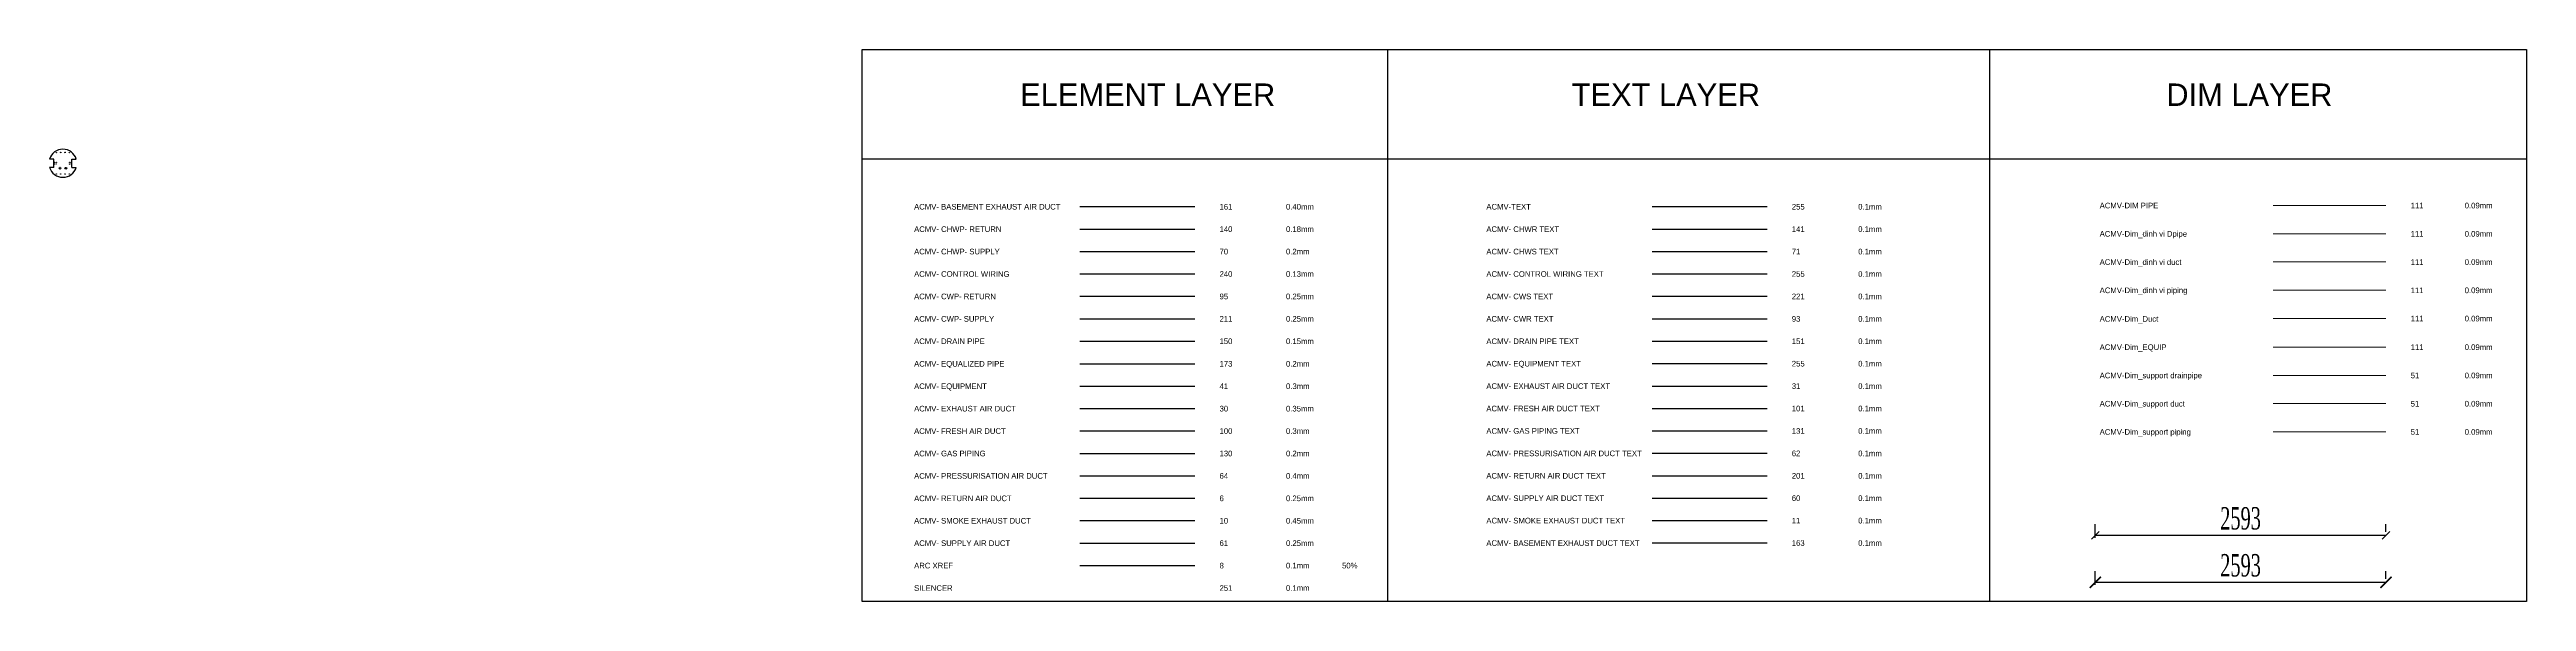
# Model space of a CAD drawing. Header units: centimetres. Extents: x -646 to 21450, y -3979 to 944.
import ezdxf

# ---------------------------------------------------------------- set-up
doc = ezdxf.new("R2010")
doc.units = ezdxf.units.CM
doc.header["$MEASUREMENT"] = 0
doc.layers.get('0').update_dxf_attribs({"linetype": 'CONTINUOUS'})
doc.layers.get('Defpoints').update_dxf_attribs({"linetype": 'CONTINUOUS'})
for name, color, linetype in [('ACMV- BASEMENT EXHAUST AIR DUCT', 161, 'CONTINUOUS'), ('ACMV- BASEMENT EXHAUST AIR DUCT TEXT', 163, 'CONTINUOUS'), ('ACMV- CHWR', 140, 'CONTINUOUS'), ('ACMV- CHWR TEXT', 141, 'CONTINUOUS'), ('ACMV- CHWS', 70, 'CONTINUOUS'), ('ACMV- CHWS TEXT', 71, 'CONTINUOUS'), ('ACMV- CONTROL WIRING', 240, 'CONTINUOUS'), ('ACMV- CONTROL WIRING TEXT', 255, 'CONTINUOUS'), ('ACMV- CWR', 95, 'CONTINUOUS'), ('ACMV- CWR TEXT', 93, 'CONTINUOUS'), ('ACMV- CWS', 211, 'CONTINUOUS'), ('ACMV- CWS TEXT', 221, 'CONTINUOUS'), ('ACMV- DRAIN PIPE', 150, 'CONTINUOUS'), ('ACMV- DRAIN PIPE TEXT', 151, 'CONTINUOUS'), ('ACMV- EQUALIZED PIPE', 173, 'CONTINUOUS'), ('ACMV- EQUIPMENT', 41, 'CONTINUOUS'), ('ACMV- EQUIPMENT TEXT', 255, 'CONTINUOUS'), ('ACMV- EXHAUST AIR DUCT', 30, 'CONTINUOUS'), ('ACMV- EXHAUST AIR DUCT TEXT', 31, 'CONTINUOUS'), ('ACMV- FRESH AIR DUCT', 100, 'CONTINUOUS'), ('ACMV- FRESH AIR DUCT TEXT', 101, 'CONTINUOUS'), ('ACMV- GAS PIPING', 130, 'CONTINUOUS'), ('ACMV- GAS PIPING TEXT', 131, 'CONTINUOUS'), ('ACMV- PRESSURISATION AIR DUCT', 64, 'CONTINUOUS'), ('ACMV- PRESSURISATION AIR DUCT TEXT', 62, 'CONTINUOUS'), ('ACMV- RETURN AIR DUCT', 6, 'CONTINUOUS'), ('ACMV- RETURN AIR DUCT TEXT', 201, 'CONTINUOUS'), ('ACMV- SMOKE EXHAUST DUCT', 10, 'CONTINUOUS'), ('ACMV- SMOKE EXHAUST DUCT TEXT', 11, 'CONTINUOUS'), ('ACMV- SUPPLY AIR DUCT', 61, 'CONTINUOUS'), ('ACMV- SUPPLY AIR DUCT TEXT', 60, 'CONTINUOUS'), ('ARC XREF', 8, 'CONTINUOUS')]:
    doc.layers.add(name, color=color, linetype=linetype)
for name, color, linetype, lineweight in [('ACMV-DIM PIPE', 111, 'CONTINUOUS', 13), ('ACMV-Dim_dinh vi Dpipe', 111, 'CONTINUOUS', 13), ('ACMV-Dim_dinh vi duct', 111, 'CONTINUOUS', 13), ('ACMV-Dim_dinh vi piping', 111, 'CONTINUOUS', 13), ('ACMV-Dim_Duct', 111, 'CONTINUOUS', 13), ('ACMV-Dim_support drainpipe', 51, 'CONTINUOUS', 13), ('ACMV-Dim_support duct', 51, 'CONTINUOUS', 13), ('ACMV-Dim_support piping', 51, 'CONTINUOUS', 13)]:
    doc.layers.add(name, color=color, linetype=linetype, lineweight=lineweight)
doc.styles.add('DIM 1', font='vntimeh.shx', dxfattribs={"width": 0.6})
doc.styles.add('TITLE TEXT', font='VNI-Helve-Condense.TTF', dxfattribs={"width": 1.2})
doc.dimstyles.new('1-100 LAYOUT LEADER', dxfattribs={"dimtxt": 200, "dimasz": 70, "dimexe": 100, "dimexo": 100, "dimgap": 50, "dimtad": 1, "dimdec": 0, "dimzin": 0, "dimdsep": 46, "dimtxsty": 'DIM 1', "dimblk": 'ARCHTICK', "dimcen": 30, "dimclrd": 256, "dimclre": 256, "dimclrt": 256, "dimadec": 0, "dimazin": 0, "dimtfac": 1, "dimtdec": 0, "dimtofl": 0, "dimtmove": 0, "dimatfit": 3, "dimldrblk": 'OPEN30', "dimfxl": 1, "dimtolj": 1, "dimtzin": 0, "dimarcsym": 0})
doc.dimstyles.new('1-100 SC', dxfattribs={"dimtxt": 200, "dimasz": 100, "dimexe": 100, "dimexo": 100, "dimgap": 50, "dimtad": 1, "dimdec": 0, "dimzin": 0, "dimdsep": 46, "dimtxsty": 'DIM 1', "dimblk": 'ARCHTICK', "dimcen": 30, "dimclrd": 256, "dimclre": 256, "dimclrt": 256, "dimadec": 0, "dimazin": 0, "dimtfac": 1, "dimtdec": 0, "dimtofl": 0, "dimtmove": 0, "dimatfit": 3, "dimfxl": 1, "dimtolj": 1, "dimtzin": 0, "dimarcsym": 0})

# ---------------------------------------------------------------- blocks, each defined once
blk = doc.blocks.new('_ArchTick')
at = {"color": 0, "linetype": 'ByBlock', "const_width": 0.15}
blk.add_lwpolyline([(-0.5, -0.5), (0.5, 0.5)], dxfattribs=at)
blk = doc.blocks.new('*D6')
at = {"layer": 'ACMV-Dim_Duct', "lineweight": -2, "transparency": 16777216}
for p, q in [((17604, -3413), (17604, -3289)), ((20197, -3358), (20197, -3289)), ((17604, -3389), (20197, -3389))]:
    blk.add_line(p, q, dxfattribs=at)
at = {"layer": 'Defpoints', "color": 0, "transparency": 16777216}
for p in [(17604, -3513), (20197, -3389), (20197, -3458)]:
    blk.add_point(p, dxfattribs=at)
at = {"layer": 'ACMV-Dim_Duct', "lineweight": -2, "transparency": 16777216, "xscale": 70, "yscale": 70, "zscale": 70, "rotation": 180}
blk.add_blockref('_ArchTick', (17604, -3389), dxfattribs=at)
at = {"layer": 'ACMV-Dim_Duct', "lineweight": -2, "transparency": 16777216, "xscale": 70, "yscale": 70, "zscale": 70}
blk.add_blockref('_ArchTick', (20197, -3389), dxfattribs=at)
at = {"layer": 'ACMV-Dim_Duct', "transparency": 16777216, "insert": (18900, -3239), "char_height": 200, "attachment_point": 5, "style": 'DIM 1'}
blk.add_mtext('\\A1;2593', dxfattribs=at)
blk = doc.blocks.new('_Open30')
at = {"color": 0, "linetype": 'ByBlock', "lineweight": -2}
for p, q in [((-1, 0.27), (0, 0)), ((0, 0), (-1, -0.27)), ((0, 0), (-1, 0))]:
    blk.add_line(p, q, dxfattribs=at)
blk = doc.blocks.new('*D7')
at = {"layer": 'ACMV-Dim_Duct', "lineweight": -2, "transparency": 16777216}
for p, q in [((17604, -3832), (17604, -3708)), ((20197, -3777), (20197, -3708)), ((17604, -3808), (20197, -3808))]:
    blk.add_line(p, q, dxfattribs=at)
at = {"layer": 'Defpoints', "color": 0, "transparency": 16777216}
for p in [(17604, -3932), (20197, -3808), (20197, -3877)]:
    blk.add_point(p, dxfattribs=at)
at = {"layer": 'ACMV-Dim_Duct', "lineweight": -2, "transparency": 16777216, "xscale": 100, "yscale": 100, "zscale": 100, "rotation": 180}
blk.add_blockref('_ArchTick', (17604, -3808), dxfattribs=at)
at = {"layer": 'ACMV-Dim_Duct', "lineweight": -2, "transparency": 16777216, "xscale": 100, "yscale": 100, "zscale": 100}
blk.add_blockref('_ArchTick', (20197, -3808), dxfattribs=at)
at = {"layer": 'ACMV-Dim_Duct', "transparency": 16777216, "insert": (18900, -3658), "char_height": 200, "attachment_point": 5, "style": 'DIM 1'}
blk.add_mtext('\\A1;2593', dxfattribs=at)

msp = doc.modelspace()

# ---------------------------------------------------------------- linework, layer by layer
for p, q in [((11290.2, 943.7), (11290.2, -3979.3)), ((16661.2, 943.7), (16661.2, -3979.3)), ((6602.8, -30.4), (21450.3, -30.4))]:
    msp.add_line(p, q)
at = {"linetype": 'ByBlock'}
for p, q in [((-606.5, -33.4), (-645.9, -33.4)), ((-606.5, -107.4), (-645.9, -107.4)), ((-606.5, -107.4), (-606.5, -33.4)), ((-551.1, -107.4), (-553.5, -107.4)), ((-446.5, -107.4), (-446.5, -33.4)), ((-446.5, -33.4), (-407.1, -33.4)), ((-446.5, -107.4), (-407.1, -107.4))]:
    msp.add_line(p, q, dxfattribs=at)
msp.add_lwpolyline([(6602.8, 943.7), (21450.3, 943.7), (21450.3, -3979.3), (6602.8, -3979.3)], close=True)
for centre, radius in [((-584.5, 24.6), 1.5), ((-546, 25.5), 2.1), ((-507, 25.5), 2.1), ((-468.5, 24.6), 1.5), ((-599.5, -62.4), 1.5), ((-599.5, -78.4), 1.5), ((-585.5, -62.4), 1.5), ((-585.5, -78.4), 1.5), ((-584.5, -165.4), 1.5), ((-552.3, -115.1), 7.79), ((-546, -166.3), 2.1), ((-507, -166.3), 2.1), ((-500.7, -115.1), 7.79), ((-468.5, -165.4), 1.5), ((-467.5, -62.4), 1.5), ((-467.5, -78.4), 1.5), ((-453.5, -62.4), 1.5), ((-453.5, -78.4), 1.5)]:
    msp.add_circle(centre, radius, dxfattribs=at)
for start, end in [(17.21751, 162.78249), (197.21751, 342.78249)]:
    msp.add_arc((-526.5, -70.4), 125, start, end, dxfattribs=at)
at = {"layer": 'ACMV- BASEMENT EXHAUST AIR DUCT'}
msp.add_line((8545.1, -457.5), (9570.8, -457.5), dxfattribs=at)
at = {"layer": 'ACMV- BASEMENT EXHAUST AIR DUCT TEXT'}
for p, q in [((13649.9, -457.5), (14675.6, -457.5)), ((13649.9, -3457.5), (14675.6, -3457.5))]:
    msp.add_line(p, q, dxfattribs=at)
at = {"layer": 'ACMV- CHWR'}
msp.add_line((8545.1, -657.5), (9570.8, -657.5), dxfattribs=at)
at = {"layer": 'ACMV- CHWR TEXT'}
msp.add_line((13649.9, -657.5), (14675.6, -657.5), dxfattribs=at)
at = {"layer": 'ACMV- CHWS'}
msp.add_line((8545.1, -857.5), (9570.8, -857.5), dxfattribs=at)
at = {"layer": 'ACMV- CHWS TEXT'}
msp.add_line((13649.9, -857.5), (14675.6, -857.5), dxfattribs=at)
at = {"layer": 'ACMV- CONTROL WIRING'}
msp.add_line((8545.1, -1057.5), (9570.8, -1057.5), dxfattribs=at)
at = {"layer": 'ACMV- CONTROL WIRING TEXT'}
msp.add_line((13649.9, -1057.5), (14675.6, -1057.5), dxfattribs=at)
at = {"layer": 'ACMV- CWR'}
msp.add_line((8545.1, -1257.5), (9570.8, -1257.5), dxfattribs=at)
at = {"layer": 'ACMV- CWR TEXT'}
msp.add_line((13649.9, -1457.5), (14675.6, -1457.5), dxfattribs=at)
at = {"layer": 'ACMV- CWS'}
msp.add_line((8545.1, -1457.5), (9570.8, -1457.5), dxfattribs=at)
at = {"layer": 'ACMV- CWS TEXT'}
msp.add_line((13649.9, -1257.5), (14675.6, -1257.5), dxfattribs=at)
at = {"layer": 'ACMV- DRAIN PIPE'}
msp.add_line((8545.1, -1657.5), (9570.8, -1657.5), dxfattribs=at)
at = {"layer": 'ACMV- DRAIN PIPE TEXT'}
msp.add_line((13649.9, -1657.5), (14675.6, -1657.5), dxfattribs=at)
at = {"layer": 'ACMV- EQUALIZED PIPE'}
msp.add_line((8545.1, -1858.6), (9570.8, -1858.6), dxfattribs=at)
at = {"layer": 'ACMV- EQUIPMENT'}
msp.add_line((8545.1, -2058.6), (9570.8, -2058.6), dxfattribs=at)
at = {"layer": 'ACMV- EQUIPMENT TEXT'}
msp.add_line((13649.9, -1857.5), (14675.6, -1857.5), dxfattribs=at)
at = {"layer": 'ACMV- EXHAUST AIR DUCT'}
msp.add_line((8545.1, -2258.6), (9570.8, -2258.6), dxfattribs=at)
at = {"layer": 'ACMV- EXHAUST AIR DUCT TEXT'}
msp.add_line((13649.9, -2057.5), (14675.6, -2057.5), dxfattribs=at)
at = {"layer": 'ACMV- FRESH AIR DUCT'}
msp.add_line((8545.1, -2458.6), (9570.8, -2458.6), dxfattribs=at)
at = {"layer": 'ACMV- FRESH AIR DUCT TEXT'}
msp.add_line((13649.9, -2257.5), (14675.6, -2257.5), dxfattribs=at)
at = {"layer": 'ACMV- GAS PIPING'}
msp.add_line((8545.1, -2658.6), (9570.8, -2658.6), dxfattribs=at)
at = {"layer": 'ACMV- GAS PIPING TEXT'}
msp.add_line((13649.9, -2457.5), (14675.6, -2457.5), dxfattribs=at)
at = {"layer": 'ACMV- PRESSURISATION AIR DUCT'}
msp.add_line((8545.1, -2858.6), (9570.8, -2858.6), dxfattribs=at)
at = {"layer": 'ACMV- PRESSURISATION AIR DUCT TEXT'}
msp.add_line((13649.9, -2657.5), (14675.6, -2657.5), dxfattribs=at)
at = {"layer": 'ACMV- RETURN AIR DUCT'}
msp.add_line((8545.1, -3058.6), (9570.8, -3058.6), dxfattribs=at)
at = {"layer": 'ACMV- RETURN AIR DUCT TEXT'}
msp.add_line((13649.9, -2857.5), (14675.6, -2857.5), dxfattribs=at)
at = {"layer": 'ACMV- SMOKE EXHAUST DUCT'}
msp.add_line((8545.1, -3258.6), (9570.8, -3258.6), dxfattribs=at)
at = {"layer": 'ACMV- SMOKE EXHAUST DUCT TEXT'}
msp.add_line((13649.9, -3257.5), (14675.6, -3257.5), dxfattribs=at)
at = {"layer": 'ACMV- SUPPLY AIR DUCT'}
msp.add_line((8545.1, -3458.6), (9570.8, -3458.6), dxfattribs=at)
at = {"layer": 'ACMV- SUPPLY AIR DUCT TEXT'}
msp.add_line((13649.9, -3057.5), (14675.6, -3057.5), dxfattribs=at)
at = {"layer": 'ACMV-DIM PIPE'}
for p, q in [((19190.6, -447.1), (20196.5, -447.1)), ((19190.6, -1710.5), (20196.5, -1710.5))]:
    msp.add_line(p, q, dxfattribs=at)
at = {"layer": 'ACMV-Dim_dinh vi Dpipe'}
msp.add_line((19190.6, -699.1), (20196.5, -699.1), dxfattribs=at)
at = {"layer": 'ACMV-Dim_dinh vi duct'}
msp.add_line((19190.6, -951.1), (20196.5, -951.1), dxfattribs=at)
at = {"layer": 'ACMV-Dim_dinh vi piping'}
msp.add_line((19190.6, -1203.1), (20196.5, -1203.1), dxfattribs=at)
at = {"layer": 'ACMV-Dim_Duct'}
msp.add_line((19190.6, -1455.1), (20196.5, -1455.1), dxfattribs=at)
at = {"layer": 'ACMV-Dim_support drainpipe'}
msp.add_line((19190.6, -1962.5), (20196.5, -1962.5), dxfattribs=at)
at = {"layer": 'ACMV-Dim_support duct'}
msp.add_line((19190.6, -2214.5), (20196.5, -2214.5), dxfattribs=at)
at = {"layer": 'ACMV-Dim_support piping'}
msp.add_line((19190.6, -2466.5), (20196.5, -2466.5), dxfattribs=at)
at = {"layer": 'ARC XREF'}
msp.add_line((8545.1, -3658.6), (9570.8, -3658.6), dxfattribs=at)

# ---------------------------------------------------------------- texts
at = {"attachment_point": 1, "style": 'TITLE TEXT'}
for s, width, gutter_width, heights, insert, char_height in [('ELEMENT LAYER', 5210.158, 1000, [0], (8012.5, 640.9), 200), ('TEXT LAYER', 5210.158, 1000, [0], (12933, 640.9), 200), ('DIM LAYER', 5210.158, 1000, [0], (18237.5, 640.9), 200), ('ACMV- BASEMENT EXHAUST AIR DUCT', 1437.403, 250, [0], (7066.9, -433.4), 50), ('161', 354.347, 250, [0], (9791.7, -433.4), 50), ('0.40mm', 354.347, 250, [0], (10384.2, -433.4), 50), ('ACMV-TEXT', 1437.403, 250, [0], (12171.7, -433.4), 50), ('255', 354.347, 250, [0], (14896.5, -433.4), 50), ('0.1mm', 354.347, 250, [0], (15488.9, -433.4), 50), ('ACMV-DIM PIPE', 1437.403, 250, [0], (17643, -423), 50), ('111', 354.347, 250, [0], (20417.4, -423), 50), ('0.09mm', 354.347, 250, [0], (20899.4, -423), 50), ('ACMV- CHWP- RETURN', 1437.403, 250, [0], (7066.9, -633.4), 50), ('140', 354.347, 250, [0], (9791.7, -633.4), 50), ('0.18mm', 354.347, 250, [0], (10384.2, -633.4), 50), ('ACMV- CHWR TEXT', 1437.403, 250, [0], (12171.7, -633.4), 50), ('141', 354.347, 250, [0], (14896.5, -633.4), 50), ('0.1mm', 354.347, 250, [0], (15488.9, -633.4), 50), ('ACMV- CHWP- SUPPLY', 1437.403, 250, [0], (7066.9, -833.4), 50), ('70', 354.347, 250, [0], (9791.7, -833.4), 50), ('0.2mm', 354.347, 250, [0], (10384.2, -833.4), 50), ('ACMV- CHWS TEXT', 1437.403, 250, [0], (12171.7, -833.4), 50), ('71', 354.347, 250, [0], (14896.5, -833.4), 50), ('0.1mm', 354.347, 250, [0], (15488.9, -833.4), 50), ('ACMV-Dim_dinh vi Dpipe', 1437.403, 250, [0], (17643, -675), 50), ('111', 354.347, 250, [0], (20417.4, -675), 50), ('0.09mm', 354.347, 250, [0], (20899.4, -675), 50), ('ACMV- CONTROL WIRING', 1437.403, 250, [0], (7066.9, -1033.4), 50), ('240', 354.347, 250, [0], (9791.7, -1033.4), 50), ('0.13mm', 354.347, 250, [0], (10384.2, -1033.4), 50), ('ACMV- CONTROL WIRING TEXT', 1437.403, 250, [0], (12171.7, -1033.4), 50), ('255', 354.347, 250, [0], (14896.5, -1033.4), 50), ('0.1mm', 354.347, 250, [0], (15488.9, -1033.4), 50), ('ACMV-Dim_dinh vi duct', 1433.492, 250, [52.3], (17643, -927), 50), ('111', 354.347, 250, [0], (20417.4, -927), 50), ('0.09mm', 354.347, 250, [0], (20899.4, -927), 50), ('ACMV- CWP- RETURN', 1437.403, 250, [0], (7066.9, -1233.4), 50), ('95', 354.347, 250, [0], (9791.7, -1233.4), 50), ('0.25mm', 354.347, 250, [0], (10384.2, -1233.4), 50), ('ACMV- CWS TEXT', 1437.403, 250, [0], (12171.7, -1233.4), 50), ('221', 354.347, 250, [0], (14896.5, -1233.4), 50), ('0.1mm', 354.347, 250, [0], (15488.9, -1233.4), 50), ('ACMV-Dim_dinh vi piping', 1437.403, 250, [0], (17643, -1179), 50), ('111', 354.347, 250, [0], (20417.4, -1179), 50), ('0.09mm', 354.347, 250, [0], (20899.4, -1179), 50), ('ACMV- CWP- SUPPLY', 1437.403, 250, [0], (7066.9, -1433.4), 50), ('211', 354.347, 250, [0], (9791.7, -1433.4), 50), ('0.25mm', 354.347, 250, [0], (10384.2, -1433.4), 50), ('ACMV- CWR TEXT', 1437.403, 250, [0], (12171.7, -1433.4), 50), ('93', 354.347, 250, [0], (14896.5, -1433.4), 50), ('0.1mm', 354.347, 250, [0], (15488.9, -1433.4), 50), ('ACMV-Dim_Duct', 1437.403, 250, [0], (17643, -1434.4), 50), ('111', 354.347, 250, [0], (20417.4, -1431), 50), ('0.09mm', 354.347, 250, [0], (20899.4, -1431), 50), ('ACMV- DRAIN PIPE', 1437.403, 250, [0], (7066.9, -1633.4), 50), ('150', 354.347, 250, [0], (9791.7, -1633.4), 50), ('0.15mm', 354.347, 250, [0], (10384.2, -1633.4), 50), ('ACMV- DRAIN PIPE TEXT', 1437.403, 250, [0], (12171.7, -1633.4), 50), ('151', 354.347, 250, [0], (14896.5, -1633.4), 50), ('0.1mm', 354.347, 250, [0], (15488.9, -1633.4), 50), ('ACMV-Dim_EQUIP', 1437.403, 250, [0], (17643, -1686.4), 50), ('111', 354.347, 250, [0], (20417.4, -1686.4), 50), ('0.09mm', 354.347, 250, [0], (20899.4, -1686.4), 50), ('ACMV- EQUALIZED PIPE', 1437.403, 250, [0], (7066.9, -1834.5), 50), ('173', 354.347, 250, [0], (9791.7, -1834.5), 50), ('0.2mm', 354.347, 250, [0], (10384.2, -1834.5), 50), ('ACMV- EQUIPMENT TEXT', 1437.403, 250, [0], (12171.7, -1833.4), 50), ('255', 354.347, 250, [0], (14896.5, -1833.4), 50), ('0.1mm', 354.347, 250, [0], (15488.9, -1833.4), 50), ('ACMV-Dim_support drainpipe', 1437.403, 250, [0], (17643, -1938.4), 50), ('51', 354.347, 250, [0], (20417.4, -1938.4), 50), ('0.09mm', 354.347, 250, [0], (20899.4, -1938.4), 50), ('ACMV- EQUIPMENT', 1437.403, 250, [0], (7066.9, -2034.5), 50), ('41', 354.347, 250, [0], (9791.7, -2034.5), 50), ('0.3mm', 354.347, 250, [0], (10384.2, -2034.5), 50), ('ACMV- EXHAUST AIR DUCT TEXT', 1437.403, 250, [0], (12171.7, -2033.4), 50), ('31', 354.347, 250, [0], (14896.5, -2033.4), 50), ('0.1mm', 354.347, 250, [0], (15488.9, -2033.4), 50), ('ACMV-Dim_support duct', 1437.403, 250, [0], (17643, -2190.4), 50), ('51', 354.347, 250, [0], (20417.4, -2190.4), 50), ('0.09mm', 354.347, 250, [0], (20899.4, -2190.4), 50), ('ACMV- EXHAUST AIR DUCT', 1437.403, 250, [0], (7066.9, -2234.5), 50), ('30', 354.347, 250, [0], (9791.7, -2234.5), 50), ('0.35mm', 354.347, 250, [0], (10384.2, -2234.5), 50), ('ACMV- FRESH AIR DUCT TEXT', 1437.403, 250, [0], (12171.7, -2233.4), 50), ('101', 354.347, 250, [0], (14896.5, -2233.4), 50), ('0.1mm', 354.347, 250, [0], (15488.9, -2233.4), 50), ('ACMV- FRESH AIR DUCT', 1437.403, 250, [0], (7066.9, -2434.5), 50), ('ACMV- GAS PIPING', 1437.403, 250, [0], (7066.9, -2634.5), 50), ('100', 354.347, 250, [0], (9791.7, -2434.5), 50), ('130', 354.347, 250, [0], (9791.7, -2634.5), 50), ('0.3mm', 354.347, 250, [0], (10384.2, -2434.5), 50), ('0.2mm', 354.347, 250, [0], (10384.2, -2634.5), 50), ('ACMV- GAS PIPING TEXT', 1437.403, 250, [0], (12171.7, -2433.4), 50), ('ACMV- PRESSURISATION AIR DUCT TEXT', 1437.403, 250, [0], (12171.7, -2633.4), 50), ('62', 354.347, 250, [0], (14896.5, -2633.4), 50), ('131', 354.347, 250, [0], (14896.5, -2433.4), 50), ('0.1mm', 354.347, 250, [0], (15488.9, -2433.4), 50), ('0.1mm', 354.347, 250, [0], (15488.9, -2633.4), 50), ('ACMV-Dim_support piping', 1437.403, 250, [0], (17643, -2442.4), 50), ('51', 354.347, 250, [0], (20417.4, -2442.4), 50), ('0.09mm', 354.347, 250, [0], (20899.4, -2442.4), 50), ('ACMV- PRESSURISATION AIR DUCT', 1437.403, 250, [0], (7066.9, -2834.5), 50), ('64', 354.347, 250, [0], (9791.7, -2834.5), 50), ('0.4mm', 354.347, 250, [0], (10384.2, -2834.5), 50), ('ACMV- RETURN AIR DUCT TEXT', 1437.403, 250, [0], (12171.7, -2833.4), 50), ('201', 354.347, 250, [0], (14896.5, -2833.4), 50), ('0.1mm', 354.347, 250, [0], (15488.9, -2833.4), 50), ('ACMV- RETURN AIR DUCT', 1437.403, 250, [0], (7066.9, -3034.5), 50), ('6', 354.347, 250, [0], (9791.7, -3034.5), 50), ('0.25mm', 354.347, 250, [0], (10384.2, -3034.5), 50), ('ACMV- SUPPLY AIR DUCT TEXT', 1437.403, 250, [0], (12171.7, -3033.4), 50), ('60', 354.347, 250, [0], (14896.5, -3033.4), 50), ('0.1mm', 354.347, 250, [0], (15488.9, -3033.4), 50), ('ACMV- SMOKE EXHAUST DUCT', 1437.403, 250, [0], (7066.9, -3234.5), 50), ('10', 354.347, 250, [0], (9791.7, -3234.5), 50), ('0.45mm', 354.347, 250, [0], (10384.2, -3234.5), 50), ('ACMV- SMOKE EXHAUST DUCT TEXT', 1437.403, 250, [0], (12171.7, -3233.4), 50), ('11', 354.347, 250, [0], (14896.5, -3233.4), 50), ('0.1mm', 354.347, 250, [0], (15488.9, -3233.4), 50), ('ACMV- SUPPLY {\\fArial|b0|i0|c0|p34;AIR} DUCT', 1437.403, 250, [0], (7066.9, -3434.5), 50), ('61', 354.347, 250, [0], (9791.7, -3434.5), 50), ('0.25mm', 354.347, 250, [0], (10384.2, -3434.5), 50), ('ACMV- BASEMENT EXHAUST DUCT TEXT', 1437.403, 250, [0], (12171.7, -3433.4), 50), ('163', 354.347, 250, [0], (14896.5, -3433.4), 50), ('0.1mm', 354.347, 250, [0], (15488.9, -3433.4), 50), ('ARC XREF', 1437.403, 250, [0], (7066.9, -3634.5), 50), ('8', 354.347, 250, [0], (9791.7, -3634.5), 50), ('0.1mm', 354.347, 250, [0], (10384.2, -3634.5), 50), ('50%', 354.347, 250, [0], (10884.4, -3634.5), 50), ('SILENCER', 1437.403, 250, [0], (7066.9, -3834.5), 50), ('251', 354.347, 250, [0], (9791.7, -3834.5), 50), ('0.1mm', 354.347, 250, [0], (10384.2, -3834.5), 50)]:
    msp.add_mtext_dynamic_manual_height_columns(s, width=width, gutter_width=gutter_width, heights=heights, dxfattribs=dict(at, insert=insert, char_height=char_height))

# ---------------------------------------------------------------- dimensions: what is measured, and where the dimension line sits
at = {"layer": 'ACMV-Dim_Duct'}
for base, p1, p2, dimstyle, picture, middle in [((20196.5, -3388.6), (17603.9, -3512.7), (20196.5, -3457.6), '1-100 LAYOUT LEADER', '*D6', (18900.2, -3238.6)), ((20196.5, -3808), (17603.9, -3932.1), (20196.5, -3877), '1-100 SC', '*D7', (18900.2, -3658))]:
    dim = msp.add_linear_dim(base=base, p1=p1, p2=p2, dimstyle=dimstyle, dxfattribs=at)
    dim.commit()
    dim.dimension.update_dxf_attribs({"geometry": picture, "text_midpoint": middle})

doc.saveas('drawing.dxf')
